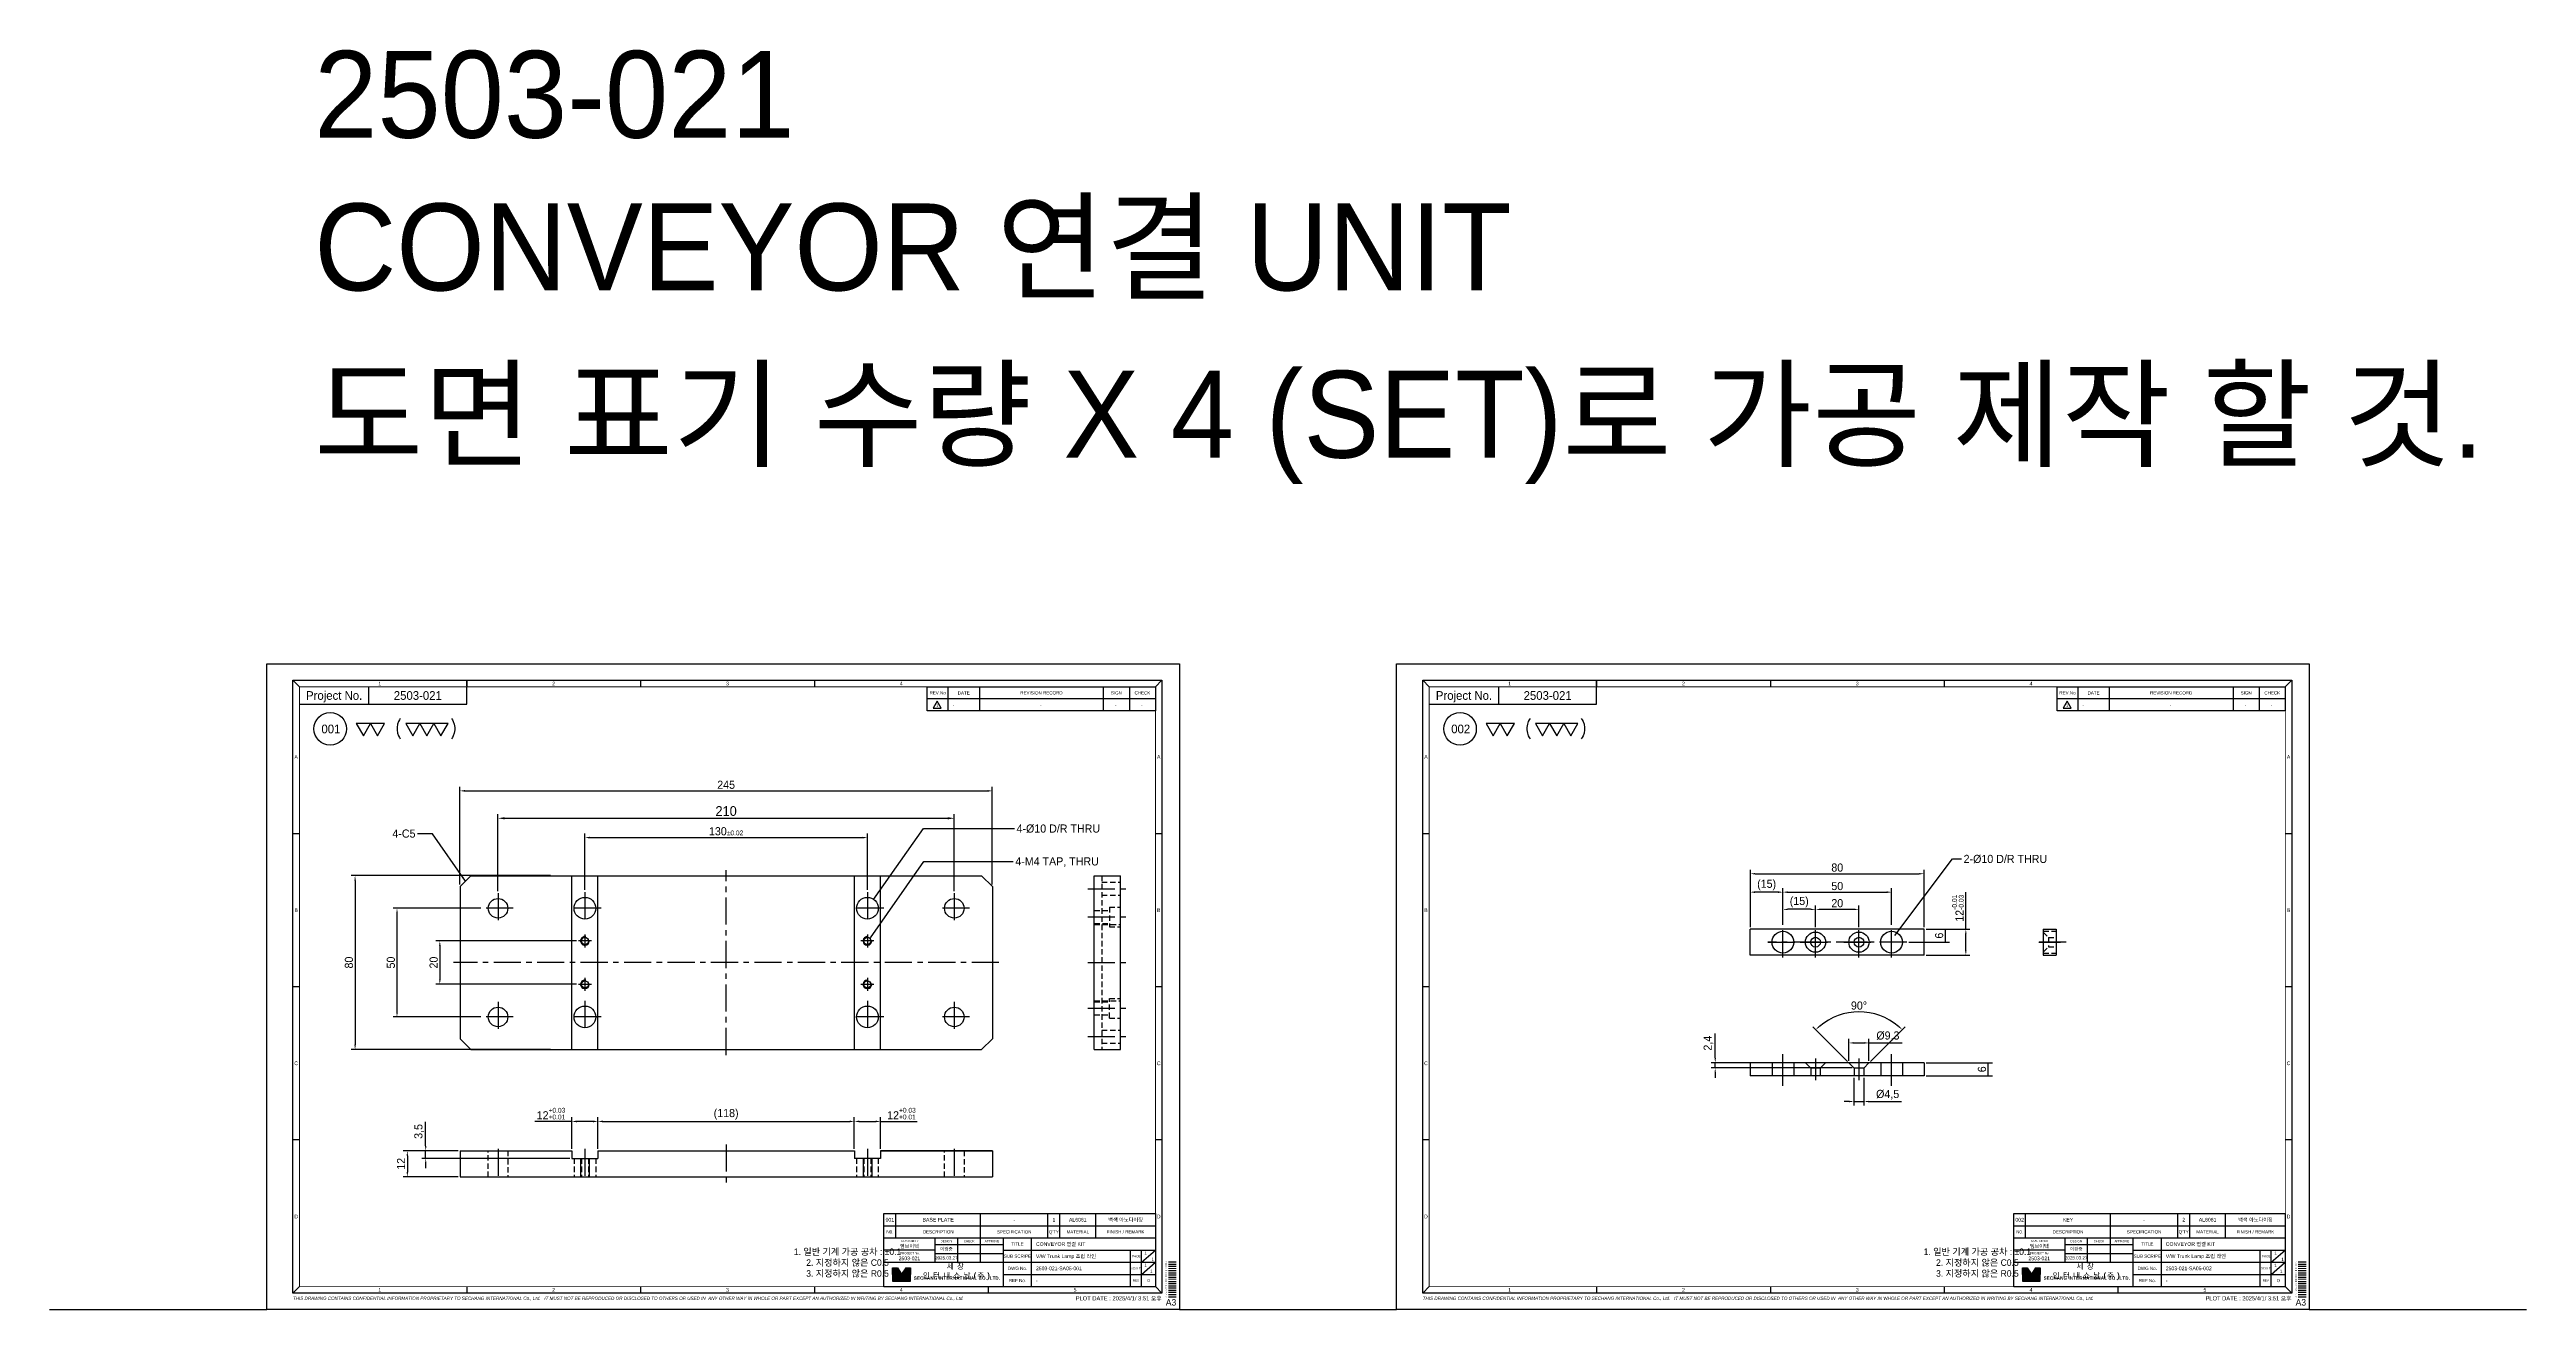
# Model space of a CAD drawing. Header units: inches. Extents: x 0 to 23821, y 0 to 11279.
# Drawn here: x 16700 to 17840, y 9878 to 10458 of the extents above; entities that cross this region are included whole.
import ezdxf
from ezdxf.enums import TextEntityAlignment as Align

# ---------------------------------------------------------------- set-up
doc = ezdxf.new("R2010")
doc.units = ezdxf.units.IN
doc.header["$LTSCALE"] = 10
doc.header["$MEASUREMENT"] = 0
for name, pattern in [('CENTER', [2, 1.25, -0.25, 0.25, -0.25]), ('HIDDEN', [0.375, 0.25, -0.125]), ('HIDDENX2', [0.75, 0.5, -0.25]), ('PHANTOM', [2.5, 1.25, -0.25, 0.25, -0.25, 0.25, -0.25])]:
    doc.linetypes.add(name, pattern=pattern)
doc.layers.get('Defpoints').update_dxf_attribs({"color": 8})
for name, color, linetype in [('11', 1, 'CENTER'), ('22', 2, 'HIDDEN'), ('44', 4, 'Continuous'), ('55', 5, 'Continuous'), ('66', 6, 'PHANTOM'), ('77', 40, 'HIDDEN'), ('99', 181, 'Continuous'), ('A', 8, 'Continuous'), ('B', 123, 'Continuous'), ('CENTER LINE', 1, 'CENTER'), ('CENTERLINE', 1, 'CENTER'), ('D', 3, 'Continuous'), ('G', 231, 'Continuous'), ('HIDDEN LINE', 4, 'HIDDEN'), ('HiddenLine', 4, 'HIDDENX2'), ('T', 3, 'Continuous'), ('V', 1, 'Continuous'), ('Y', 60, 'Continuous')]:
    doc.layers.add(name, color=color, linetype=linetype)
doc.layers.add('33', color=3, linetype='PHANTOM', lineweight=9)
doc.layers.add('88', color=35, linetype='Continuous', lineweight=5)
doc.styles.add('ROMANS', font='romans.shx', dxfattribs={"width": 0.9, "bigfont": 'whgtxt.shx'})
doc.styles.add('SCI', font='')
doc.styles.get('SCI').set_extended_font_data('Gulim')
doc.dimstyles.new('SCH', dxfattribs={"dimtxt": 2.5, "dimasz": 2, "dimexe": 1.25, "dimexo": 0.625, "dimtad": 1, "dimdec": 8, "dimtxsty": 'SCI', "dimcen": 2.5, "dimclrd": 4, "dimclre": 4, "dimclrt": 7, "dimadec": 8, "dimazin": 2, "dimtfac": 1, "dimtdec": 8, "dimtmove": 0, "dimatfit": 3, "dimfxl": 1, "dimarcsym": 0})
doc.dimstyles.new('SCH$0', dxfattribs={"dimtxt": 2.5, "dimasz": 2, "dimexe": 1.25, "dimexo": 0.625, "dimtad": 1, "dimdec": 3, "dimtxsty": 'SCI', "dimcen": 2.5, "dimclrd": 4, "dimclre": 4, "dimclrt": 7, "dimadec": 8, "dimazin": 2, "dimtfac": 1, "dimtdec": 3, "dimtmove": 0, "dimatfit": 3, "dimfxl": 1, "dimarcsym": 0})

# ---------------------------------------------------------------- blocks, each defined once
blk = doc.blocks.new('A$C5b8731fd')
for p, q in [((0, 0), (-2.3, -3.9)), ((2.3, -3.9), (0, 0)), ((-2.3, -3.9), (2.3, -3.9))]:
    blk.add_line(p, q)
blk = doc.blocks.new('SECHANG REV')
at = {"color": 7}
blk.add_line((-52.5, 0), (-52.5, 5.5), dxfattribs=at)
blk.add_line((52.5, 0), (-52.5, 0))
at = {"color": 3}
for p, q in [((-43, 5.5), (-43, 0)), ((-28.5, 5.5), (-28.5, 0)), ((28.5, 5.5), (28.5, 0)), ((40.5, 5.5), (40.5, 0)), ((52.5, 5.5), (52.5, 0))]:
    blk.add_line(p, q, dxfattribs=at)
blk = doc.blocks.new('A$Ce02b700d')
h = blk.add_hatch(color=5)
h.dxf.hatch_style = 1
h.paths.add_polyline_path([(145.04, -139), (144.1, -139), (144.1, -140.4), (145.97, -140.4)])
h.paths.add_polyline_path([(148.03, -139), (147.09, -139), (146.16, -140.4), (148.03, -140.4)])
h.paths.add_polyline_path([(148.03, -140.5), (144.1, -140.5), (144.1, -141.9), (148.03, -141.9)])
at = {"color": 2}
for p, q in [((6, -3.75), (7.5, -5.25)), ((46, -5), (46, -3.75)), ((46, -3.75), (46, -5.25)), ((86, -3.75), (86, -5.25)), ((126, -3.75), (126, -5.25)), ((206, -3.75), (204.5, -5.25)), ((7.5, -143.25), (6, -144.75)), ((46, -143.25), (46, -144.75)), ((86, -143.25), (86, -144.75)), ((126, -143.25), (126, -144.75)), ((166, -143.25), (166, -144.75)), ((204.5, -143.25), (206, -144.75))]:
    blk.add_line(p, q, dxfattribs=at)
at = {"color": 40}
for p, q in [((23.5, -9.25), (23.5, -5.25)), ((46, -9.25), (46, -5.25))]:
    blk.add_line(p, q, dxfattribs=at)
at = {"color": 3}
blk.add_line((152, -5.25), (204.5, -5.25), dxfattribs=at)
blk.add_line((152, -5.25), (204.5, -5.25), dxfattribs=at)
for p, q in [((6, -39), (7.5, -39)), ((204.5, -39), (206, -39)), ((7.5, -74.25), (6, -74.25)), ((206, -74.25), (204.5, -74.25)), ((7.5, -109.5), (6, -109.5)), ((206, -109.5), (204.5, -109.5)), ((142, -126.45), (204.5, -126.45)), ((142, -143.25), (142, -126.45)), ((142, -129.25), (204.5, -129.25)), ((204.5, -126.45), (204.5, -143.25)), ((142, -132.05), (204.5, -132.05)), ((153.75, -132.05), (153.75, -137.65)), ((153.75, -133.55), (169.5, -133.55)), ((159, -137.65), (159, -132.05)), ((164.25, -137.65), (164.25, -132.05)), ((169.5, -143.25), (169.5, -132.05)), ((198.75, -143.25), (198.75, -134.85)), ((201.25, -137.65), (204.5, -134.85)), ((201.25, -143.25), (201.25, -134.85)), ((142, -137.65), (204.5, -137.65)), ((144, -140.45), (144, -138.9)), ((144, -138.9), (145.1, -138.9)), ((144, -140.45), (144, -142)), ((144, -142), (148.13, -142)), ((144.1, -140.4), (144.1, -139)), ((144.1, -139), (145.04, -139)), ((145.97, -140.4), (144.1, -140.4)), ((148.03, -140.5), (144.1, -140.5)), ((144.1, -140.5), (144.1, -141.9)), ((144.1, -141.9), (148.03, -141.9)), ((145.04, -139), (145.97, -140.4)), ((145.1, -138.9), (146.07, -140.36)), ((147.04, -138.9), (146.07, -140.36)), ((147.09, -139), (146.16, -140.4)), ((148.03, -140.4), (146.16, -140.4)), ((147.04, -138.9), (148.13, -138.9)), ((147.09, -139), (148.03, -139)), ((148.03, -139), (148.03, -140.4)), ((148.03, -141.9), (148.03, -140.5)), ((148.13, -138.9), (148.13, -140.45)), ((148.13, -142), (148.13, -140.45)), ((201.25, -140.45), (204.5, -137.65)), ((207.48, -137.56), (209.29, -137.56)), ((142, -143.25), (204.5, -143.25))]:
    blk.add_line(p, q)
at = {"color": 1}
blk.add_lwpolyline([(0, 0), (210, 0), (210, -148.5), (0, -148.5)], close=True, dxfattribs=at)
at = {"color": 2}
blk.add_lwpolyline([(6, -3.75), (206, -3.75), (206, -144.75), (6, -144.75)], close=True, dxfattribs=at)
at = {"const_width": 0.2}
blk.add_lwpolyline([(7.5, -5.25), (204.5, -5.25), (204.5, -143.25), (7.5, -143.25)], close=True, dxfattribs=at)
at = {"color": 40}
blk.add_lwpolyline([(7.5, -9.25), (46, -9.25)], dxfattribs=at)
for points in [[(22.22, -16.54), (23.84, -13.72), (20.59, -13.72)], [(25.47, -16.54), (27.09, -13.72), (23.84, -13.72)], [(33.58, -16.54), (35.21, -13.72), (31.96, -13.72)], [(36.83, -16.54), (38.46, -13.72), (35.21, -13.72)], [(40.08, -16.54), (41.71, -13.72), (38.46, -13.72)]]:
    blk.add_lwpolyline(points, close=True)
blk.add_circle((14.59, -14.92), 3.75)
at = {"layer": '11'}
blk.add_line((207.48, -138.06), (209.29, -138.06), dxfattribs=at)
at = {"layer": '22'}
blk.add_line((207.48, -138.56), (209.29, -138.56), dxfattribs=at)
at = {"layer": '33'}
blk.add_line((207.48, -139.06), (209.29, -139.06), dxfattribs=at)
at = {"layer": '44'}
blk.add_line((207.48, -139.56), (209.29, -139.56), dxfattribs=at)
at = {"layer": '55'}
blk.add_line((207.48, -140.06), (209.29, -140.06), dxfattribs=at)
at = {"layer": '66'}
blk.add_line((207.48, -140.56), (209.29, -140.56), dxfattribs=at)
at = {"layer": '77'}
blk.add_line((207.48, -141.06), (209.29, -141.06), dxfattribs=at)
at = {"layer": '88'}
blk.add_line((207.48, -141.56), (209.29, -141.56), dxfattribs=at)
at = {"layer": '99'}
blk.add_line((207.48, -142.06), (209.29, -142.06), dxfattribs=at)
at = {"layer": 'A'}
blk.add_line((207.48, -142.56), (209.29, -142.56), dxfattribs=at)
at = {"layer": 'B'}
blk.add_line((207.48, -143.06), (209.29, -143.06), dxfattribs=at)
at = {"layer": 'D'}
for p, q in [((144.75, -129.25), (144.75, -126.45)), ((144.75, -132.05), (144.75, -129.25)), ((164.25, -129.25), (164.25, -126.45)), ((164.25, -132.05), (164.25, -129.25)), ((179.75, -129.25), (179.75, -126.45)), ((179.75, -132.05), (179.75, -129.25)), ((182.5, -129.25), (182.5, -126.45)), ((182.5, -132.05), (182.5, -129.25)), ((190.75, -129.25), (190.75, -126.45)), ((190.75, -132.05), (190.75, -129.25)), ((153.75, -134.85), (142, -134.85)), ((153.75, -135.6), (169.5, -135.6)), ((169.5, -134.85), (204.5, -134.85)), ((176, -143.25), (176, -132.05)), ((169.5, -140.45), (204.5, -140.45)), ((207.48, -143.56), (209.29, -143.56))]:
    blk.add_line(p, q, dxfattribs=at)
at = {"layer": 'G'}
blk.add_line((207.48, -144.06), (209.29, -144.06), dxfattribs=at)
at = {"layer": 'T'}
blk.add_line((207.48, -144.56), (209.29, -144.56), dxfattribs=at)
at = {"layer": 'V'}
blk.add_line((207.48, -145.56), (209.29, -145.56), dxfattribs=at)
at = {"layer": 'Y'}
blk.add_line((207.48, -145.06), (209.29, -145.06), dxfattribs=at)
for name, p, xscale, yscale, zscale in [('SECHANG REV', (178.25, -8), 0.5, 0.5, 0.5), ('SECHANG REV', (178.25, -10.75), 0.5, 0.5, 0.5), ('A$C5b8731fd', (154.3, -8.58), 0.3999999999999999, 0.3999999999999999, 0.3999999999999999)]:
    blk.add_blockref(name, p, dxfattribs=dict(xscale=xscale, yscale=yscale, zscale=zscale))
at = {"color": 2, "style": 'SCI'}
blk.add_text('1', height=0.5, dxfattribs=at).set_placement((26, -4.38), align=Align.MIDDLE_CENTER)
at = {"style": 'SCI'}
for s, height, p in [('Project No.', 2, (15.5, -7.25)), ('N0.', 0.75, (143.38, -130.65)), ('DESCRIPTION', 0.75, (154.5, -130.65)), ('SPECIFICATION', 0.75, (172, -130.65)), ("Q'TY", 0.75, (181.12, -130.65)), ('MATERIAL', 0.75, (186.62, -130.65)), ('FINISH / REMARK', 0.75, (197.62, -130.65)), ('이경중', 0.75, (156.38, -134.57)), ('0', 0.3, (206.98, -137.54))]:
    blk.add_text(s, height=height, dxfattribs=at).set_placement(p, align=Align.MIDDLE_CENTER)
for p in [(157.84, -9.77), (177.93, -9.77), (195.18, -9.77), (201.18, -9.77)]:
    blk.add_text('-', height=0.75, dxfattribs=at).set_placement(p)
at = {"style": 'ROMANS', "width": 0.8}
for s, p in [('(', (30.29, -14.66)), (')', (42.92, -14.66))]:
    blk.add_text(s, height=3.08, dxfattribs=at).set_placement(p, align=Align.MIDDLE_CENTER)
at = {"linetype": 'Continuous', "style": 'SCI'}
blk.add_text('PLOT DATE : 2025/4/1/ 3:51 오후', height=0.96, dxfattribs=at).set_placement((205.93, -146.42), align=Align.RIGHT)
at = {"color": 2, "style": 'SCI'}
blk.add_text('A3', height=1.5, dxfattribs=at).set_placement((209.28, -148.06), align=Align.BOTTOM_RIGHT)
at = {"color": 2, "attachment_point": 5, "style": 'SCI'}
for s, insert, char_height, width in [('1', (26, -4.5), 0.85, 40), ('2', (66, -4.5), 0.85, 40), ('3', (106, -4.5), 0.85, 40), ('4', (146, -4.5), 0.85, 40), ('A', (6.75, -21.37), 0.85, 1.5), ('A', (205.25, -21.37), 0.85, 1.5), ('B', (6.75, -56.62), 0.85, 1.5), ('B', (205.25, -56.62), 0.85, 1.5), ('C', (6.75, -91.88), 0.85, 1.5), ('C', (205.25, -91.88), 0.85, 1.5), ('D', (6.75, -127.12), 0.85, 1.5), ('D', (205.25, -127.12), 0.85, 1.5), ('1. 일반 기계 가공 공차 : ±0.1\\P2. 지정하지 않은 C0.5\\P3. 지정하지 않은 R0.5', (133.64, -137.8), 1.5, 41.7909), ('1', (26, -144), 0.85, 40), ('2', (66, -144), 0.85, 40), ('3', (106, -144), 0.85, 40), ('4', (146, -144), 0.85, 40), ('5', (186, -144), 0.85, 40)]:
    blk.add_mtext(s, dxfattribs=dict(at, insert=insert, char_height=char_height, width=width))
at = {"style": 'SCI'}
for s, insert, char_height, width, attachment_point in [('REV.No', (154.38, -6.65), 0.75, 4.75, 5), ('{\\fGulim|b0|i0|c129|p50;1}', (154.3, -9.56), 0.6, 1.8015, 5), ('DATE', (160.38, -6.65), 0.75, 7.25, 5), ('REVISION RECORD', (178.25, -6.65), 0.75, 28.5, 5), ('SIGN', (195.5, -6.65), 0.75, 6, 5), ('CHECK', (201.5, -6.65), 0.75, 6, 5), (' PROJECT No.', (147.88, -135.55), 0.5, 11.75, 5), (' CUSTOMER', (147.88, -132.75), 0.5, 11.75, 5), ('DESIGN', (156.38, -132.8), 0.5, 5.25, 5), ('CHECK', (161.62, -132.8), 0.5, 5.25, 5), ('APPROVE', (166.88, -132.8), 0.5, 5.25, 5), ('SUB SCRIPE', (172.75, -136.25), 0.75, 6.5, 5), ('TITLE', (172.75, -133.45), 0.75, 6.5, 5), (' PAGE', (200, -136.25), 0.5, 2.5, 5), ('\\pi0.71363;1', (201.25, -135.55), 0.75, 1.625, 4), ('\\pi0.71363;1', (202.88, -136.95), 0.75, 1.625, 4), ('{\\fGulim|b1|i0|c129|p50;\\T1.45;세창 인터내쇼날(주)}', (158.82, -139.82), 1.25, 19.3667, 5), ('{\\fGulim|b1|i0|c129|p50;\\T1.05;SECHANG INTERNATIONAL CO., LTD.}', (158.82, -141.37), 0.75, 19.3667, 5), ('DWG No.', (172.75, -139.05), 0.75, 6.5, 5), ('REF No.', (172.75, -141.85), 0.75, 6.5, 5), ('SCALE', (200, -139.05), 0.5, 2.5, 5), ('REV', (200, -141.85), 0.5, 2.5, 5), ('\\pi0.71363;1', (201.25, -138.35), 0.75, 1.625, 4)]:
    blk.add_mtext(s, dxfattribs=dict(at, insert=insert, char_height=char_height, width=width, attachment_point=attachment_point))
at = {"color": 3, "insert": (6, -146), "char_height": 0.75, "width": 200.0119, "attachment_point": 4, "style": 'SCI'}
blk.add_mtext('{\\fArial|b0|i1|c0|p34;THIS DRAWING CONTAINS CONFIDENTIAL INFORMATION PROPRIETARY TO SECHANG INTERNATIONAL Co., Ltd.   IT MUST NOT BE REPRODUCED OR DISCLOSED TO OTHERS OR USED IN  ANY OTHER WAY IN WHOLE OR PART EXCEPT AN AUTHORIZED IN WRITING BY SECHANG INTERNATIONAL Co., Ltd.  }', dxfattribs=at)
at = {"layer": '11', "style": 'SCI'}
blk.add_text('11', height=0.3, dxfattribs=at).set_placement((206.98, -138.04), align=Align.MIDDLE_CENTER)
at = {"layer": '22', "style": 'SCI'}
blk.add_text('22', height=0.3, dxfattribs=at).set_placement((206.98, -138.54), align=Align.MIDDLE_CENTER)
at = {"layer": '33', "style": 'SCI'}
blk.add_text('33', height=0.3, dxfattribs=at).set_placement((206.98, -139.04), align=Align.MIDDLE_CENTER)
at = {"layer": '44', "style": 'SCI'}
blk.add_text('44', height=0.3, dxfattribs=at).set_placement((206.98, -139.54), align=Align.MIDDLE_CENTER)
at = {"layer": '55', "style": 'SCI'}
blk.add_text('55', height=0.3, dxfattribs=at).set_placement((206.98, -140.04), align=Align.MIDDLE_CENTER)
at = {"layer": '66', "style": 'SCI'}
blk.add_text('66', height=0.3, dxfattribs=at).set_placement((206.98, -140.54), align=Align.MIDDLE_CENTER)
at = {"layer": '77', "style": 'SCI'}
blk.add_text('77', height=0.3, dxfattribs=at).set_placement((206.98, -141.04), align=Align.MIDDLE_CENTER)
at = {"layer": '88', "style": 'SCI'}
blk.add_text('88', height=0.3, dxfattribs=at).set_placement((206.98, -141.54), align=Align.MIDDLE_CENTER)
at = {"layer": '99', "style": 'SCI'}
blk.add_text('99', height=0.3, dxfattribs=at).set_placement((206.98, -142.04), align=Align.MIDDLE_CENTER)
at = {"layer": 'A', "style": 'SCI'}
blk.add_text('A', height=0.3, dxfattribs=at).set_placement((206.98, -142.54), align=Align.MIDDLE_CENTER)
at = {"layer": 'B', "style": 'SCI'}
blk.add_text('B', height=0.3, dxfattribs=at).set_placement((206.98, -143.04), align=Align.MIDDLE_CENTER)
at = {"layer": 'D', "style": 'SCI'}
blk.add_text('D', height=0.3, dxfattribs=at).set_placement((206.98, -143.54), align=Align.MIDDLE_CENTER)
at = {"layer": 'G', "style": 'SCI'}
blk.add_text('G', height=0.3, dxfattribs=at).set_placement((206.98, -144.04), align=Align.MIDDLE_CENTER)
at = {"layer": 'T', "style": 'SCI'}
blk.add_text('T', height=0.3, dxfattribs=at).set_placement((206.98, -144.54), align=Align.MIDDLE_CENTER)
at = {"layer": 'V', "style": 'SCI'}
blk.add_text('V', height=0.3, dxfattribs=at).set_placement((206.98, -145.54), align=Align.MIDDLE_CENTER)
at = {"layer": 'Y', "style": 'SCI'}
blk.add_text('Y', height=0.3, dxfattribs=at).set_placement((206.98, -145.04), align=Align.MIDDLE_CENTER)
blk = doc.blocks.new('A$C5B735772')
for p, q in [((-12, 0), (-12, 80)), ((-12, 80), (0, 80)), ((0, 0), (0, 80)), ((-12, 0), (0, 0))]:
    blk.add_line(p, q)
at = {"layer": 'CENTER LINE'}
for p, q in [((-15, 74), (3, 74)), ((-15, 61), (3, 61)), ((-15, 40), (3, 40)), ((-15, 19), (3, 19)), ((-15, 6), (3, 6))]:
    blk.add_line(p, q, dxfattribs=at)
at = {"layer": 'HIDDEN LINE'}
for p, q in [((-8.5, 80), (-8.5, 0)), ((-8.5, 77), (0, 77)), ((-8.5, 71), (0, 71)), ((-12, 64), (-5, 64)), ((-12, 58), (-5, 58)), ((-12, 57.5), (0, 57.5)), ((-5, 65.5), (-5, 56.5)), ((-5, 65.5), (0, 65.5)), ((-5, 56.5), (0, 56.5)), ((-5, 14.5), (-5, 23.5)), ((-5, 23.5), (0, 23.5)), ((-12, 22.5), (0, 22.5)), ((-12, 22), (-5, 22)), ((-12, 16), (-5, 16)), ((-5, 14.5), (0, 14.5)), ((-8.5, 9), (0, 9)), ((-8.5, 3), (0, 3))]:
    blk.add_line(p, q, dxfattribs=at)
blk = doc.blocks.new('*D2011')
at = {"color": 4, "lineweight": -2, "transparency": 16777216}
for p, q in [((16940.4, 9964.9), (16923.4, 9964.9)), ((16940.4, 9952.3), (16940.4, 9966.8)), ((16950.2, 9964.9), (16942.7, 9964.9)), ((16952.4, 9952.3), (16952.4, 9966.8))]:
    blk.add_line(p, q, dxfattribs=at)
at = {"color": 4, "transparency": 16777216}
for points in [[(16942.7, 9965.3), (16942.7, 9964.5), (16940.4, 9964.9)], [(16950.2, 9965.3), (16950.2, 9964.5), (16952.4, 9964.9)]]:
    blk.add_solid(points, dxfattribs=at)
at = {"layer": 'Defpoints', "color": 0, "transparency": 16777216}
for p in [(16952.4, 9964.9), (16940.4, 9951.4), (16952.4, 9951.4)]:
    blk.add_point(p, dxfattribs=at)
at = {"color": 7, "transparency": 16777216, "insert": (16930.8, 9968.5), "char_height": 3.75, "attachment_point": 5, "style": 'SCI'}
blk.add_mtext('12{\\H0.59x;\\S+0.03^ +0.01;}', dxfattribs=at)
blk = doc.blocks.new('*D2012')
at = {"color": 4, "lineweight": -2, "transparency": 16777216}
for p, q in [((17070.4, 9952.3), (17070.4, 9966.8)), ((17072.7, 9964.9), (17080.2, 9964.9)), ((17082.4, 9952.3), (17082.4, 9966.8)), ((17082.4, 9964.9), (17099.4, 9964.9))]:
    blk.add_line(p, q, dxfattribs=at)
at = {"color": 4, "transparency": 16777216}
for points in [[(17072.7, 9965.3), (17072.7, 9964.5), (17070.4, 9964.9)], [(17080.2, 9965.3), (17080.2, 9964.5), (17082.4, 9964.9)]]:
    blk.add_solid(points, dxfattribs=at)
at = {"layer": 'Defpoints', "color": 0, "transparency": 16777216}
for p in [(17082.4, 9964.9), (17070.4, 9951.4), (17082.4, 9951.4)]:
    blk.add_point(p, dxfattribs=at)
at = {"color": 7, "transparency": 16777216, "insert": (17092.1, 9968.5), "char_height": 3.75, "attachment_point": 5, "style": 'SCI'}
blk.add_mtext('12{\\H0.59x;\\S+0.03^ +0.01;}', dxfattribs=at)
blk = doc.blocks.new('*D2013')
at = {"color": 4, "lineweight": -2, "transparency": 16777216}
for p, q in [((16952.4, 9952.3), (16952.4, 9966.8)), ((16954.7, 9964.9), (17068.2, 9964.9)), ((17070.4, 9952.3), (17070.4, 9966.8))]:
    blk.add_line(p, q, dxfattribs=at)
at = {"color": 4, "transparency": 16777216}
for points in [[(16954.7, 9965.3), (16954.7, 9964.5), (16952.4, 9964.9)], [(17068.2, 9965.3), (17068.2, 9964.5), (17070.4, 9964.9)]]:
    blk.add_solid(points, dxfattribs=at)
at = {"layer": 'Defpoints', "color": 0, "transparency": 16777216}
for p in [(17070.4, 9964.9), (16952.4, 9951.4), (17070.4, 9951.4)]:
    blk.add_point(p, dxfattribs=at)
at = {"color": 7, "transparency": 16777216, "insert": (17011.4, 9968.2), "char_height": 3.75, "attachment_point": 5, "style": 'SCI'}
blk.add_mtext('(118)', dxfattribs=at)
blk = doc.blocks.new('*D2014')
at = {"color": 4, "lineweight": -2, "transparency": 16777216}
for p, q in [((16873.1, 9953.6), (16873.1, 9964.7)), ((16888, 9951.4), (16871.3, 9951.4)), ((16939.5, 9947.9), (16871.3, 9947.9)), ((16873.1, 9947.9), (16873.1, 9951.4)), ((16873.1, 9945.6), (16873.1, 9943.4))]:
    blk.add_line(p, q, dxfattribs=at)
at = {"color": 4, "transparency": 16777216}
for points in [[(16872.8, 9953.6), (16873.5, 9953.6), (16873.1, 9951.4)], [(16872.8, 9945.6), (16873.5, 9945.6), (16873.1, 9947.9)]]:
    blk.add_solid(points, dxfattribs=at)
at = {"layer": 'Defpoints', "color": 0, "transparency": 16777216}
for p in [(16873.1, 9951.4), (16888.9, 9951.4), (16940.4, 9947.9)]:
    blk.add_point(p, dxfattribs=at)
at = {"color": 7, "transparency": 16777216, "insert": (16870.1, 9960.3), "char_height": 3.75, "attachment_point": 5, "rotation": 90, "style": 'SCI'}
blk.add_mtext('3,5', dxfattribs=at)
blk = doc.blocks.new('*D2015')
at = {"color": 4, "lineweight": -2, "transparency": 16777216}
for p, q in [((16888, 9951.4), (16862.8, 9951.4)), ((16864.7, 9949.1), (16864.7, 9941.6)), ((16888, 9939.4), (16862.8, 9939.4))]:
    blk.add_line(p, q, dxfattribs=at)
at = {"color": 4, "transparency": 16777216}
for points in [[(16864.3, 9949.1), (16865, 9949.1), (16864.7, 9951.4)], [(16864.3, 9941.6), (16865, 9941.6), (16864.7, 9939.4)]]:
    blk.add_solid(points, dxfattribs=at)
at = {"layer": 'Defpoints', "color": 0, "transparency": 16777216}
for p in [(16888.9, 9951.4), (16864.7, 9939.4), (16888.9, 9939.4)]:
    blk.add_point(p, dxfattribs=at)
at = {"color": 7, "transparency": 16777216, "insert": (16861.8, 9945.4), "char_height": 3.75, "attachment_point": 5, "rotation": 90, "style": 'SCI'}
blk.add_mtext('12', dxfattribs=at)
blk = doc.blocks.new('*D2016')
at = {"color": 4, "lineweight": -2, "transparency": 16777216}
for p, q in [((16942.5, 10048), (16877.8, 10048)), ((16879.6, 10045.7), (16879.6, 10030.2)), ((16942.5, 10028), (16877.8, 10028))]:
    blk.add_line(p, q, dxfattribs=at)
at = {"color": 4, "transparency": 16777216}
for points in [[(16879.3, 10045.7), (16880, 10045.7), (16879.6, 10048)], [(16879.3, 10030.2), (16880, 10030.2), (16879.6, 10028)]]:
    blk.add_solid(points, dxfattribs=at)
at = {"layer": 'Defpoints', "color": 0, "transparency": 16777216}
for p in [(16943.4, 10048), (16879.6, 10028), (16943.4, 10028)]:
    blk.add_point(p, dxfattribs=at)
at = {"color": 7, "transparency": 16777216, "insert": (16876.8, 10038), "char_height": 3.75, "attachment_point": 5, "rotation": 90, "style": 'SCI'}
blk.add_mtext('20', dxfattribs=at)
blk = doc.blocks.new('*D2017')
at = {"color": 4, "lineweight": -2, "transparency": 16777216}
for p, q in [((16898.5, 10063), (16858.1, 10063)), ((16859.9, 10060.7), (16859.9, 10015.2)), ((16898.5, 10013), (16858.1, 10013))]:
    blk.add_line(p, q, dxfattribs=at)
at = {"color": 4, "transparency": 16777216}
for points in [[(16859.6, 10060.7), (16860.3, 10060.7), (16859.9, 10063)], [(16859.6, 10015.2), (16860.3, 10015.2), (16859.9, 10013)]]:
    blk.add_solid(points, dxfattribs=at)
at = {"layer": 'Defpoints', "color": 0, "transparency": 16777216}
for p in [(16899.4, 10063), (16859.9, 10013), (16899.4, 10013)]:
    blk.add_point(p, dxfattribs=at)
at = {"color": 7, "transparency": 16777216, "insert": (16857.1, 10038), "char_height": 3.75, "attachment_point": 5, "rotation": 90, "style": 'SCI'}
blk.add_mtext('50', dxfattribs=at)
blk = doc.blocks.new('*D2018')
at = {"color": 4, "lineweight": -2, "transparency": 16777216}
for p, q in [((16930.5, 10078), (16838.8, 10078)), ((16840.6, 10075.7), (16840.6, 10000.2)), ((16930.5, 9998), (16838.8, 9998))]:
    blk.add_line(p, q, dxfattribs=at)
at = {"color": 4, "transparency": 16777216}
for points in [[(16840.3, 10075.7), (16841, 10075.7), (16840.6, 10078)], [(16840.3, 10000.2), (16841, 10000.2), (16840.6, 9998)]]:
    blk.add_solid(points, dxfattribs=at)
at = {"layer": 'Defpoints', "color": 0, "transparency": 16777216}
for p in [(16931.4, 10078), (16840.6, 9998), (16931.4, 9998)]:
    blk.add_point(p, dxfattribs=at)
at = {"color": 7, "transparency": 16777216, "insert": (16837.8, 10038), "char_height": 3.75, "attachment_point": 5, "rotation": 90, "style": 'SCI'}
blk.add_mtext('80', dxfattribs=at)
blk = doc.blocks.new('*D2019')
at = {"color": 4, "lineweight": -2, "transparency": 16777216}
for p, q in [((16946.4, 10071.4), (16946.4, 10097.4)), ((16948.7, 10095.5), (17074.2, 10095.5)), ((17076.4, 10071.4), (17076.4, 10097.4))]:
    blk.add_line(p, q, dxfattribs=at)
at = {"color": 4, "transparency": 16777216}
for points in [[(16948.7, 10095.9), (16948.7, 10095.1), (16946.4, 10095.5)], [(17074.2, 10095.9), (17074.2, 10095.1), (17076.4, 10095.5)]]:
    blk.add_solid(points, dxfattribs=at)
at = {"layer": 'Defpoints', "color": 0, "transparency": 16777216}
for p in [(17076.4, 10095.5), (16946.4, 10070.5), (17076.4, 10070.5)]:
    blk.add_point(p, dxfattribs=at)
at = {"color": 7, "transparency": 16777216, "insert": (17011.4, 10098.4), "char_height": 3.75, "attachment_point": 5, "style": 'SCI'}
blk.add_mtext('130{\\H0.59x;%%p0.02}', dxfattribs=at)
blk = doc.blocks.new('*D2020')
at = {"color": 4, "lineweight": -2, "transparency": 16777216}
for p, q in [((16888.9, 10073.9), (16888.9, 10118.9)), ((16891.2, 10117), (17131.7, 10117)), ((17133.9, 10073.9), (17133.9, 10118.9))]:
    blk.add_line(p, q, dxfattribs=at)
at = {"color": 4, "transparency": 16777216}
for points in [[(16891.2, 10117.4), (16891.2, 10116.6), (16888.9, 10117)], [(17131.7, 10117.4), (17131.7, 10116.6), (17133.9, 10117)]]:
    blk.add_solid(points, dxfattribs=at)
at = {"layer": 'Defpoints', "color": 0, "transparency": 16777216}
for p in [(17133.9, 10117), (16888.9, 10073), (17133.9, 10073)]:
    blk.add_point(p, dxfattribs=at)
at = {"color": 7, "transparency": 16777216, "insert": (17011.4, 10119.8), "char_height": 3.75, "attachment_point": 5, "style": 'SCI'}
blk.add_mtext('245', dxfattribs=at)
blk = doc.blocks.new('*D2021')
at = {"color": 4, "lineweight": -2, "transparency": 16777216}
for p, q in [((16906.4, 10070.9), (16906.4, 10106.3)), ((16909.4, 10104.4), (17113.4, 10104.4)), ((17116.4, 10070.9), (17116.4, 10106.3))]:
    blk.add_line(p, q, dxfattribs=at)
at = {"color": 4, "transparency": 16777216}
for points in [[(16909.4, 10104.9), (16909.4, 10103.9), (16906.4, 10104.4)], [(17113.4, 10104.9), (17113.4, 10103.9), (17116.4, 10104.4)]]:
    blk.add_solid(points, dxfattribs=at)
at = {"layer": 'Defpoints', "color": 0, "transparency": 16777216}
for p in [(17116.4, 10104.4), (16906.4, 10070), (17116.4, 10070)]:
    blk.add_point(p, dxfattribs=at)
at = {"color": 7, "transparency": 16777216, "insert": (17011.4, 10107.7), "char_height": 4.5, "attachment_point": 5, "style": 'SCI'}
blk.add_mtext('210', dxfattribs=at)
blk = doc.blocks.new('A$C0cd09557')
for p, q in [((-122.5, 35), (-117.5, 40)), ((-122.5, 35), (-122.5, -35)), ((-117.5, 40), (117.5, 40)), ((-71, -40), (-71, 40)), ((-59, -40), (-59, 40)), ((59, -40), (59, 40)), ((71, -40), (71, 40)), ((117.5, 40), (122.5, 35)), ((122.5, 35), (122.5, -35)), ((-117.5, -40), (-122.5, -35)), ((-117.5, -40), (117.5, -40)), ((122.5, -35), (117.5, -40))]:
    blk.add_line(p, q)
for centre, radius in [((-105, 25), 4.5), ((-65, 25), 5), ((65, 25), 5), ((105, 25), 4.5), ((-65, 10), 1.62), ((65, 10), 1.62), ((-65, -10), 1.62), ((65, -10), 1.62), ((-105, -25), 4.5), ((-65, -25), 5), ((65, -25), 5), ((105, -25), 4.5)]:
    blk.add_circle(centre, radius)
at = {"layer": '11'}
for p, q in [((0, -42.5), (0, 42.5)), ((-98, 25), (-112, 25)), ((-105, 32), (-105, 18)), ((-57.5, 25), (-72.5, 25)), ((-65, 32.5), (-65, 17.5)), ((72.5, 25), (57.5, 25)), ((65, 32.5), (65, 17.5)), ((112, 25), (98, 25)), ((105, 32), (105, 18)), ((-65, 13), (-65, 7)), ((65, 13), (65, 7)), ((125.5, 0), (-125.5, 0)), ((-62, 10), (-68, 10)), ((68, 10), (62, 10)), ((-62, -10), (-68, -10)), ((-65, -7), (-65, -13)), ((68, -10), (62, -10)), ((65, -7), (65, -13)), ((-105, -18), (-105, -32)), ((-65, -17.5), (-65, -32.5)), ((65, -17.5), (65, -32.5)), ((105, -18), (105, -32)), ((-98, -25), (-112, -25)), ((-57.5, -25), (-72.5, -25)), ((72.5, -25), (57.5, -25)), ((112, -25), (98, -25))]:
    blk.add_line(p, q, dxfattribs=at)
at = {"layer": 'T'}
for centre in [(-65, 10), (65, 10), (-65, -10), (65, -10)]:
    blk.add_arc(centre, 2, 80.0082, 9.9928, dxfattribs=at)
blk = doc.blocks.new('A$C77a3e85a')
for p, q in [((0, 12), (51.5, 12)), ((0, 12), (0, 0)), ((51.5, 12), (51.5, 8.5)), ((63.5, 12), (181.5, 12)), ((63.5, 12), (63.5, 8.5)), ((181.5, 12), (181.5, 8.5)), ((193.5, 12), (193.5, 8.5)), ((193.5, 12), (245, 12)), ((245, 12), (193.5, 12)), ((193.5, 12), (245, 12)), ((245, 12), (245, 0)), ((0, 0), (245, 0)), ((51.5, 8.5), (63.5, 8.5)), ((193.5, 8.5), (181.5, 8.5))]:
    blk.add_line(p, q)
at = {"layer": '11'}
for p, q in [((17.5, 13), (17.5, -1)), ((57.5, 13), (57.5, -1)), ((122.5, 15), (122.5, -3)), ((187.5, 13), (187.5, -1)), ((227.5, 13), (227.5, -1))]:
    blk.add_line(p, q, dxfattribs=at)
at = {"layer": '22'}
for p, q in [((13, 0), (13, 12)), ((22, 12), (22, 0)), ((223, 0), (223, 12)), ((232, 12), (232, 0)), ((52.5, 8.5), (52.5, 0)), ((55.9, 8.5), (55.9, 0)), ((59.1, 8.5), (59.1, 0)), ((62.5, 8.5), (62.5, 0)), ((182.5, 8.5), (182.5, 0)), ((185.9, 8.5), (185.9, 0)), ((189.1, 8.5), (189.1, 0)), ((192.5, 8.5), (192.5, 0))]:
    blk.add_line(p, q, dxfattribs=at)
at = {"layer": 'T'}
for p, q in [((55.5, 8.5), (55.5, 0)), ((59.5, 8.5), (59.5, 0)), ((185.5, 8.5), (185.5, 0)), ((189.5, 8.5), (189.5, 0))]:
    blk.add_line(p, q, dxfattribs=at)
blk = doc.blocks.new('A$C1D625E36')
for p, q in [((40, 0), (-40, 0)), ((-40, 0), (-40, -6)), ((40, -6), (-40, -6)), ((40, 0), (40, -6))]:
    blk.add_line(p, q)
at = {"layer": 'CENTERLINE', "ltscale": 5}
for p, q in [((-25, -10.6), (-25, 3.9)), ((25, -10.6), (25, 3.9))]:
    blk.add_line(p, q, dxfattribs=at)
at = {"layer": 'CENTERLINE', "ltscale": 1.425}
for p, q in [((-10, 2), (-10, -8)), ((10, 2), (10, -8))]:
    blk.add_line(p, q, dxfattribs=at)
at = {"layer": 'HiddenLine', "ltscale": 5}
for p, q in [((-30, 0), (-30, -6)), ((-20, 0), (-20, -6)), ((20, 0), (20, -6)), ((30, 0), (30, -6))]:
    blk.add_line(p, q, dxfattribs=at)
at = {"layer": 'HiddenLine', "ltscale": 2.85}
for p, q in [((-14.6, 0), (-12.2, -2.4)), ((-5.4, 0), (-7.8, -2.4)), ((5.4, 0), (7.8, -2.4)), ((14.6, 0), (12.2, -2.4)), ((-7.8, -2.4), (-12.2, -2.4)), ((-12.2, -2.4), (-12.2, -6)), ((-7.8, -2.4), (-7.8, -6)), ((12.2, -2.4), (7.8, -2.4)), ((7.8, -2.4), (7.8, -6)), ((12.2, -2.4), (12.2, -6))]:
    blk.add_line(p, q, dxfattribs=at)
blk = doc.blocks.new('MDCSM4', base_point=(159210.2, -20101.1))
at = {"color": 7, "linetype": 'Continuous'}
for radius in [4.65, 2.25]:
    blk.add_circle((159210.2, -20101.1), radius, dxfattribs=at)
at = {"layer": '11'}
for p, q in [((159210.2, -20108.1), (159210.2, -20094.1)), ((159203.2, -20101.1), (159217.2, -20101.1))]:
    blk.add_line(p, q, dxfattribs=at)
blk = doc.blocks.new('A$C02CF22F7')
for p, q in [((-40, -6), (-40, 6)), ((40, 6), (-40, 6)), ((40, -6), (40, 6)), ((40, -6), (-40, -6))]:
    blk.add_line(p, q)
for centre in [(-25, 0), (25, 0)]:
    blk.add_circle(centre, 5)
at = {"layer": '11'}
for p, q in [((32, 0), (-32, 0)), ((-32, 0), (-18, 0)), ((-25, -7), (-25, 7)), ((-14, 0), (-6, 0)), ((14, 0), (6, 0)), ((25, -7), (25, 7))]:
    blk.add_line(p, q, dxfattribs=at)
for p in [(-10, 0), (10, 0)]:
    blk.add_blockref('MDCSM4', p)
blk = doc.blocks.new('*D2035')
at = {"color": 4, "lineweight": -2, "transparency": 16777216}
for p, q in [((17582, 10053.4), (17582, 10070.4)), ((17563.7, 10053.4), (17583.8, 10053.4)), ((17582, 10043.6), (17582, 10051.1)), ((17563.7, 10041.4), (17583.8, 10041.4))]:
    blk.add_line(p, q, dxfattribs=at)
at = {"color": 4, "transparency": 16777216}
for points in [[(17581.6, 10051.1), (17582.3, 10051.1), (17582, 10053.4)], [(17581.6, 10043.6), (17582.3, 10043.6), (17582, 10041.4)]]:
    blk.add_solid(points, dxfattribs=at)
at = {"layer": 'Defpoints', "color": 0, "transparency": 16777216}
for p in [(17562.8, 10053.4), (17582, 10053.4), (17562.8, 10041.4)]:
    blk.add_point(p, dxfattribs=at)
at = {"color": 7, "transparency": 16777216, "insert": (17578.3, 10063), "char_height": 3.75, "attachment_point": 5, "rotation": 90, "style": 'SCI'}
blk.add_mtext('12{\\H0.59x;\\S-0.01^ -0.03;}', dxfattribs=at)
blk = doc.blocks.new('*D2036')
at = {"color": 4, "lineweight": -2, "transparency": 16777216}
for p, q in [((17555.7, 10047.4), (17574.4, 10047.4)), ((17563.7, 10053.4), (17574.4, 10053.4)), ((17572.6, 10047.4), (17572.6, 10053.4))]:
    blk.add_line(p, q, dxfattribs=at)
at = {"layer": 'Defpoints', "color": 0, "transparency": 16777216}
for p in [(17554.8, 10047.4), (17562.8, 10053.4), (17572.6, 10053.4)]:
    blk.add_point(p, dxfattribs=at)
at = {"color": 7, "transparency": 16777216, "insert": (17569.7, 10050.4), "char_height": 3.75, "attachment_point": 5, "rotation": 90, "style": 'SCI'}
blk.add_mtext('6', dxfattribs=at)
blk = doc.blocks.new('*D2037')
at = {"color": 4, "lineweight": -2, "transparency": 16777216}
for p, q in [((17482.8, 10054.3), (17482.8, 10080.7)), ((17485, 10078.9), (17560.5, 10078.9)), ((17562.8, 10054.3), (17562.8, 10080.7))]:
    blk.add_line(p, q, dxfattribs=at)
at = {"color": 4, "transparency": 16777216}
for points in [[(17485, 10079.2), (17485, 10078.5), (17482.8, 10078.9)], [(17560.5, 10079.2), (17560.5, 10078.5), (17562.8, 10078.9)]]:
    blk.add_solid(points, dxfattribs=at)
at = {"layer": 'Defpoints', "color": 0, "transparency": 16777216}
for p in [(17562.8, 10078.9), (17482.8, 10053.4), (17562.8, 10053.4)]:
    blk.add_point(p, dxfattribs=at)
at = {"color": 7, "transparency": 16777216, "insert": (17522.8, 10081.7), "char_height": 3.75, "attachment_point": 5, "style": 'SCI'}
blk.add_mtext('80', dxfattribs=at)
blk = doc.blocks.new('*D2038')
at = {"color": 4, "lineweight": -2, "transparency": 16777216}
for p, q in [((17497.8, 10055.3), (17497.8, 10072.3)), ((17500, 10070.4), (17545.5, 10070.4)), ((17547.8, 10055.3), (17547.8, 10072.3))]:
    blk.add_line(p, q, dxfattribs=at)
at = {"color": 4, "transparency": 16777216}
for points in [[(17500, 10070.8), (17500, 10070), (17497.8, 10070.4)], [(17545.5, 10070.8), (17545.5, 10070), (17547.8, 10070.4)]]:
    blk.add_solid(points, dxfattribs=at)
at = {"layer": 'Defpoints', "color": 0, "transparency": 16777216}
for p in [(17547.8, 10070.4), (17497.8, 10054.4), (17547.8, 10054.4)]:
    blk.add_point(p, dxfattribs=at)
at = {"color": 7, "transparency": 16777216, "insert": (17522.8, 10073.2), "char_height": 3.75, "attachment_point": 5, "style": 'SCI'}
blk.add_mtext('50', dxfattribs=at)
blk = doc.blocks.new('*D2039')
at = {"color": 4, "lineweight": -2, "transparency": 16777216}
for p, q in [((17512.8, 10054.3), (17512.8, 10064.3)), ((17515, 10062.5), (17530.5, 10062.5)), ((17532.8, 10054.3), (17532.8, 10064.3))]:
    blk.add_line(p, q, dxfattribs=at)
at = {"color": 4, "transparency": 16777216}
for points in [[(17515, 10062.8), (17515, 10062.1), (17512.8, 10062.5)], [(17530.5, 10062.8), (17530.5, 10062.1), (17532.8, 10062.5)]]:
    blk.add_solid(points, dxfattribs=at)
at = {"layer": 'Defpoints', "color": 0, "transparency": 16777216}
for p in [(17532.8, 10062.5), (17512.8, 10053.4), (17532.8, 10053.4)]:
    blk.add_point(p, dxfattribs=at)
at = {"color": 7, "transparency": 16777216, "insert": (17522.8, 10065.3), "char_height": 3.75, "attachment_point": 5, "style": 'SCI'}
blk.add_mtext('20', dxfattribs=at)
blk = doc.blocks.new('*D2040')
at = {"color": 4, "lineweight": -2, "transparency": 16777216}
for p, q in [((17497.8, 10055.3), (17497.8, 10064.3)), ((17510.5, 10062.5), (17500, 10062.5)), ((17512.8, 10055.3), (17512.8, 10064.3))]:
    blk.add_line(p, q, dxfattribs=at)
at = {"color": 4, "transparency": 16777216}
for points in [[(17500, 10062.8), (17500, 10062.1), (17497.8, 10062.5)], [(17510.5, 10062.8), (17510.5, 10062.1), (17512.8, 10062.5)]]:
    blk.add_solid(points, dxfattribs=at)
at = {"layer": 'Defpoints', "color": 0, "transparency": 16777216}
for p in [(17497.8, 10062.5), (17497.8, 10054.4), (17512.8, 10054.4)]:
    blk.add_point(p, dxfattribs=at)
at = {"color": 7, "transparency": 16777216, "insert": (17505.3, 10065.8), "char_height": 3.75, "attachment_point": 5, "style": 'SCI'}
blk.add_mtext('(15)', dxfattribs=at)
blk = doc.blocks.new('*D2041')
at = {"color": 4, "lineweight": -2, "transparency": 16777216}
for p, q in [((17482.8, 10054.3), (17482.8, 10072.3)), ((17495.5, 10070.4), (17485, 10070.4)), ((17497.8, 10055.3), (17497.8, 10072.3))]:
    blk.add_line(p, q, dxfattribs=at)
at = {"color": 4, "transparency": 16777216}
for points in [[(17485, 10070.8), (17485, 10070), (17482.8, 10070.4)], [(17495.5, 10070.8), (17495.5, 10070), (17497.8, 10070.4)]]:
    blk.add_solid(points, dxfattribs=at)
at = {"layer": 'Defpoints', "color": 0, "transparency": 16777216}
for p in [(17482.8, 10070.4), (17482.8, 10053.4), (17497.8, 10054.4)]:
    blk.add_point(p, dxfattribs=at)
at = {"color": 7, "transparency": 16777216, "insert": (17490.3, 10073.7), "char_height": 3.75, "attachment_point": 5, "style": 'SCI'}
blk.add_mtext('(15)', dxfattribs=at)
blk = doc.blocks.new('*D2042')
at = {"color": 4, "lineweight": -2, "transparency": 16777216}
for p, q in [((17563.7, 9991.9), (17594.2, 9991.9)), ((17592.3, 9985.9), (17592.3, 9991.9)), ((17563.7, 9985.9), (17594.2, 9985.9))]:
    blk.add_line(p, q, dxfattribs=at)
at = {"layer": 'Defpoints', "color": 0, "transparency": 16777216}
for p in [(17562.8, 9991.9), (17592.3, 9991.9), (17562.8, 9985.9)]:
    blk.add_point(p, dxfattribs=at)
at = {"color": 7, "transparency": 16777216, "insert": (17589.4, 9988.9), "char_height": 3.75, "attachment_point": 5, "rotation": 90, "style": 'SCI'}
blk.add_mtext('6', dxfattribs=at)
blk = doc.blocks.new('*D2043')
at = {"color": 4, "lineweight": -2, "transparency": 16777216}
for p, q in [((17528.1, 9992.8), (17528.1, 10002.9)), ((17530.4, 10001), (17535.2, 10001)), ((17537.4, 9992.8), (17537.4, 10002.9)), ((17537.4, 10001), (17552.6, 10001))]:
    blk.add_line(p, q, dxfattribs=at)
at = {"color": 4, "transparency": 16777216}
for points in [[(17530.4, 10001.4), (17530.4, 10000.7), (17528.1, 10001)], [(17535.2, 10001.4), (17535.2, 10000.7), (17537.4, 10001)]]:
    blk.add_solid(points, dxfattribs=at)
at = {"layer": 'Defpoints', "color": 0, "transparency": 16777216}
for p in [(17537.4, 10001), (17528.1, 9991.9), (17537.4, 9991.9)]:
    blk.add_point(p, dxfattribs=at)
at = {"color": 7, "transparency": 16777216, "insert": (17546.1, 10004.1), "char_height": 3.75, "attachment_point": 5, "style": 'SCI'}
blk.add_mtext('%%c9,3', dxfattribs=at)
blk = doc.blocks.new('*D2044')
at = {"color": 4, "lineweight": -2, "transparency": 16777216}
for p, q in [((17466.6, 9994.1), (17466.6, 10005.4)), ((17521.9, 9991.9), (17464.8, 9991.9)), ((17529.6, 9989.5), (17464.8, 9989.5)), ((17466.6, 9989.5), (17466.6, 9991.9)), ((17466.6, 9987.2), (17466.6, 9985))]:
    blk.add_line(p, q, dxfattribs=at)
at = {"color": 4, "transparency": 16777216}
for points in [[(17466.3, 9994.1), (17467, 9994.1), (17466.6, 9991.9)], [(17466.3, 9987.2), (17467, 9987.2), (17466.6, 9989.5)]]:
    blk.add_solid(points, dxfattribs=at)
at = {"layer": 'Defpoints', "color": 0, "transparency": 16777216}
for p in [(17466.6, 9991.9), (17522.8, 9991.9), (17530.5, 9989.5)]:
    blk.add_point(p, dxfattribs=at)
at = {"color": 7, "transparency": 16777216, "insert": (17463.5, 10000.9), "char_height": 3.75, "attachment_point": 5, "rotation": 90, "style": 'SCI'}
blk.add_mtext('2,4', dxfattribs=at)
blk = doc.blocks.new('*D2045')
at = {"color": 4, "lineweight": -2, "transparency": 16777216}
for p, q in [((17527.5, 9992.5), (17511.6, 10008.4)), ((17538.1, 9992.5), (17554, 10008.4))]:
    blk.add_line(p, q, dxfattribs=at)
blk.add_arc((17532.8, 9987.2), 28.1, 49.5866, 130.4134, dxfattribs=at)
at = {"color": 4, "transparency": 16777216}
for points in [[(17514.8, 10008.4), (17514.3, 10008.9), (17512.9, 10007.1)], [(17551.3, 10008.9), (17550.8, 10008.4), (17552.7, 10007.1)]]:
    blk.add_solid(points, dxfattribs=at)
at = {"layer": 'Defpoints', "color": 0, "transparency": 16777216}
for p in [(17540.1, 10014.4), (17528.1, 9991.9), (17530.5, 9989.5), (17535, 9989.5), (17537.4, 9991.9)]:
    blk.add_point(p, dxfattribs=at)
at = {"color": 7, "transparency": 16777216, "insert": (17532.8, 10018.2), "char_height": 3.75, "attachment_point": 5, "style": 'SCI'}
blk.add_mtext('90°', dxfattribs=at)
blk = doc.blocks.new('*D2046')
at = {"color": 4, "lineweight": -2, "transparency": 16777216}
for p, q in [((17530.5, 9984.9), (17530.5, 9972.2)), ((17535, 9984.9), (17535, 9972.2)), ((17528.3, 9974.1), (17526, 9974.1)), ((17530.5, 9974.1), (17535, 9974.1)), ((17537.3, 9974.1), (17552.4, 9974.1))]:
    blk.add_line(p, q, dxfattribs=at)
at = {"color": 4, "transparency": 16777216}
for points in [[(17528.3, 9974.4), (17528.3, 9973.7), (17530.5, 9974.1)], [(17537.3, 9974.4), (17537.3, 9973.7), (17535, 9974.1)]]:
    blk.add_solid(points, dxfattribs=at)
at = {"layer": 'Defpoints', "color": 0, "transparency": 16777216}
for p in [(17530.5, 9985.9), (17535, 9985.9), (17535, 9974.1)]:
    blk.add_point(p, dxfattribs=at)
at = {"color": 7, "transparency": 16777216, "insert": (17546, 9977.2), "char_height": 3.75, "attachment_point": 5, "style": 'SCI'}
blk.add_mtext('%%c4,5', dxfattribs=at)
blk = doc.blocks.new('A$C75DE2B17')
for p, q in [((-5.5, 6), (0.5, 6)), ((-5.5, 6), (-5.5, -6)), ((0.5, 6), (0.5, -6)), ((-5.5, -6), (0.5, -6))]:
    blk.add_line(p, q)
at = {"layer": '11'}
for p, q in [((5.1, 0), (-9.4, 0)), ((-7.5, 0), (2.5, 0))]:
    blk.add_line(p, q, dxfattribs=at)
at = {"layer": '22'}
for p, q in [((-5.5, 4.6), (-3.1, 2.2)), ((-3.1, 2.2), (-3.1, -2.2)), ((-3.1, 2.2), (0.5, 2.2)), ((-5.5, -4.6), (-3.1, -2.2)), ((-3.1, -2.2), (0.5, -2.2))]:
    blk.add_line(p, q, dxfattribs=at)
at = {"layer": '77'}
for p, q in [((-5.5, 5), (0.5, 5)), ((-5.5, -5), (0.5, -5))]:
    blk.add_line(p, q, dxfattribs=at)

msp = doc.modelspace()

# ---------------------------------------------------------------- linework, layer by layer
at = {"color": 40}
for p, q in [((16847, 10156.890737), (16847, 10164.890737)), ((16892, 10156.890737), (16892, 10164.890737)), ((17367, 10156.890737), (17367, 10164.890737)), ((17412, 10156.890737), (17412, 10164.890737))]:
    msp.add_line(p, q, dxfattribs=at)
at = {"color": 2}
for p, q in [((16892, 10167.890737), (16892, 10164.890737)), ((17412, 10167.890737), (17412, 10164.890737))]:
    msp.add_line(p, q, dxfattribs=at)
at = {"color": 40}
for points in [[(16815, 10156.890737), (16892, 10156.890737)], [(17335, 10156.890737), (17412, 10156.890737)]]:
    msp.add_lwpolyline(points, dxfattribs=at)
at = {"layer": 'Defpoints'}
for p, q in [((16700, 9878.390737), (16800, 9878.390737)), ((17220, 9878.390737), (17320, 9878.390737)), ((17740, 9878.390737), (17840, 9878.390737))]:
    msp.add_line(p, q, dxfattribs=at)

# ---------------------------------------------------------------- block references
at = {"xscale": 2, "yscale": 2, "zscale": 2}
for p in [(16800, 10175.390737), (17320, 10175.390737)]:
    msp.add_blockref('A$Ce02b700d', p, dxfattribs=at)
for name, p in [('A$C0cd09557', (17011.4210074, 10037.96978601)), ('A$C02CF22F7', (17522.78755473, 10047.38502847)), ('A$C1D625E36', (17522.78755473, 9991.88673027)), ('A$C77a3e85a', (16888.9210074, 9939.36230527))]:
    msp.add_blockref(name, p)
at = {"ltscale": 0.5}
for name, p in [('A$C5B735772', (17192.83843843, 9997.96978601)), ('A$C75DE2B17', (17623.11284193, 10047.38502847))]:
    msp.add_blockref(name, p, dxfattribs=at)

# ---------------------------------------------------------------- texts
at = {"style": 'SCI'}
for s, height, p in [('2503-021', 40, (16821.82324065, 10437.51105401)), ('CONVEYOR 연결 UNIT', 40, (16821.82324065, 10367.28004319)), ('도면 표기 수량 X 4 (SET)로 가공 제작 할 것.', 40, (16821.82324065, 10290.29012119)), ('CONVEYOR 연결 KIT', 1.7, (17154, 9908.490737)), ('CONVEYOR 연결 KIT', 1.7, (17674, 9908.490737)), ('V/W Trunk Lamp 조립 라인', 1.7, (17154, 9902.890737)), ('2503-021-SA05-001', 1.7, (17154, 9897.290737)), ('V/W Trunk Lamp 조립 라인', 1.7, (17674, 9902.890737)), ('2503-021-SA05-002', 1.7, (17674, 9897.290737)), ('-', 1.7, (17154, 9891.690737)), ('-', 1.7, (17674, 9891.690737))]:
    msp.add_text(s, height=height, dxfattribs=at).set_placement(p, align=Align.MIDDLE_LEFT)
for s, height, p in [('Project No.', 4, (16831, 10160.890737)), ('2503-021', 4, (16869.5, 10160.890737)), ('Project No.', 4, (17351, 10160.890737)), ('2503-021', 4, (17389.5, 10160.890737)), ('001', 4, (16829.49194162, 10145.49119037)), ('002', 4, (17349.49194162, 10145.49119037)), ('001', 1.7, (17086.75, 9919.690737)), ('BASE PLATE', 1.7, (17109, 9919.690737)), ('-', 1.7, (17144, 9919.690737)), ('1', 1.7, (17162.25, 9919.690737)), ('AL6061', 1.7, (17173.25, 9919.690737)), ('백색 아노다이징', 1.7, (17195.25, 9919.690737)), ('002', 1.7, (17606.75, 9919.690737)), ('KEY', 1.7, (17629, 9919.690737)), ('-', 1.7, (17664, 9919.690737)), ('2', 1.7, (17682.25, 9919.690737)), ('AL6061', 1.7, (17693.25, 9919.690737)), ('백색 아노다이징', 1.7, (17715.25, 9919.690737)), ('엠브이텍', 1.7, (17095.75, 9907.494311)), ('엠브이텍', 1.7, (17615.75, 9907.494311)), ('2503-021', 1.7, (17095.75, 9901.894311)), ('2025.03.27', 1.5, (17112.75, 9902.140737)), ('1', 1.5, (17207.09621973, 9895.95631206)), ('2503-021', 1.7, (17615.75, 9901.894311)), ('2025.03.27', 1.5, (17632.75, 9902.140737)), ('1', 1.5, (17727.09621973, 9895.95631206))]:
    msp.add_text(s, height=height, dxfattribs=at).set_placement(p, align=Align.MIDDLE_CENTER)
at = {"color": 7, "char_height": 3.75, "style": 'SCI'}
for s, insert, attachment_point in [('4-%%C10 D/R THRU', (17145.06792706, 10101.53952633), 1), ('4-C5', (16868.42934426, 10095.42514897), 9), ('4-M4 TAP, THRU', (17144.49631495, 10086.44090241), 1), ('2-%%C10 D/R THRU', (17580.95566448, 10087.56969532), 1)]:
    msp.add_mtext(s, dxfattribs=dict(at, insert=insert, attachment_point=attachment_point))
at = {"char_height": 1.5, "width": 6.5, "attachment_point": 4, "style": 'SCI'}
for insert in [(17202.5, 9891.690737), (17722.5, 9891.690737)]:
    msp.add_mtext('\\pi2.78862;0', dxfattribs=dict(at, insert=insert))

# ---------------------------------------------------------------- dimensions: what is measured, and where the dimension line sits
for base, p1, p2, dimstyle, override, picture, middle in [((17133.9210074037, 10116.9758527864), (16888.9210074037, 10072.96978601), (17133.9210074037, 10072.96978601), 'SCH', {"dimscale": 1.5, "dimasz": 1.5}, '*D2020', (17011.4210074037, 10119.8382862085)), ((17116.4210074, 10104.40254392), (16906.4210074, 10069.96978601), (17116.4210074, 10069.96978601), 'SCH$0', {"dimscale": 1.5, "dimtxt": 3}, '*D2021', (17011.4210074, 10107.65296003)), ((17562.7875547258, 10078.8611804884), (17482.7875547258, 10053.3850284679), (17562.7875547258, 10053.3850284679), 'SCH', {"dimscale": 1.5, "dimasz": 1.5}, '*D2037', (17522.7875547258, 10081.7211172394)), ((17547.7875547258, 10070.3803213035), (17497.7875547258, 10054.385028468), (17547.7875547258, 10054.385028468), 'SCH', {"dimscale": 1.5, "dimasz": 1.5}, '*D2038', (17522.7875547258, 10073.2402580545)), ((17532.7875547258, 10062.4570768002), (17512.7875547258, 10053.3850284679), (17532.7875547258, 10053.3850284679), 'SCH', {"dimscale": 1.5, "dimasz": 1.5}, '*D2039', (17522.7875547258, 10065.3170135512))]:
    dim = msp.add_linear_dim(base=base, p1=p1, p2=p2, dimstyle=dimstyle, override=override)
    dim.commit()
    dim.dimension.update_dxf_attribs({"geometry": picture, "text_midpoint": middle})
for base, p1, p2, text, picture, middle in [((17076.4210074037, 10095.5129529423), (16946.4210074037, 10070.46978601), (17076.4210074037, 10070.46978601), '<>{\\H0.59x;%%p0.02}', '*D2019', (17011.4210074037, 10098.3778830355)), ((17482.7875547258, 10070.3803213035), (17497.7875547258, 10054.385028468), (17482.7875547258, 10053.3850284679), '(<>)', '*D2041', (17490.2875547258, 10073.677175498)), ((17497.7875547258, 10062.4570768002), (17512.7875547258, 10054.3600284679), (17497.7875547258, 10054.3850284679), '(<>)', '*D2040', (17505.2875547258, 10065.7539309946)), ((17537.4375547258, 10001.0346773765), (17528.1375547258, 9991.886730268), (17537.4375547258, 9991.886730268), '%%c<>', '*D2043', (17546.1352078549, 10004.1268045403)), ((17535.03755473, 9974.07315793), (17530.53755473, 9985.88673027), (17535.03755473, 9985.88673027), '%%c<>', '*D2046', (17545.98271118, 9977.16778177)), ((17070.4210074037, 9964.8858190475), (16952.4210074037, 9951.3623052668), (17070.4210074037, 9951.3623052668), '(<>)', '*D2013', (17011.4210074037, 9968.1826732419)), ((17082.4210074037, 9964.8858190475), (17070.4210074037, 9951.3623052668), (17082.4210074037, 9951.3623052669), '<>{\\H0.59x;\\S+0.03^ +0.01;}', '*D2012', (17092.0587071374, 9968.5109272366))]:
    dim = msp.add_linear_dim(base=base, p1=p1, p2=p2, text=text, dimstyle='SCH', override={"dimscale": 1.5, "dimasz": 1.5})
    dim.commit()
    dim.dimension.update_dxf_attribs({"geometry": picture, "text_midpoint": middle})
for base, p1, p2, picture, middle in [((16840.6344525534, 9997.96978601), (16931.4210074037, 10077.96978601), (16931.4210074037, 9997.96978601), '*D2018', (16837.7745158024, 10037.96978601)), ((16859.9335133444, 10012.96978601), (16899.4210074037, 10062.96978601), (16899.4210074037, 10012.96978601), '*D2017', (16857.0735765934, 10037.96978601)), ((16879.6460226162, 10027.96978601), (16943.4210074037, 10047.96978601), (16943.4210074037, 10027.96978601), '*D2016', (16876.7860858652, 10037.96978601)), ((17572.5635661037, 10053.3850284679), (17554.7875547258, 10047.385028468), (17562.7875547258, 10053.3850284679), '*D2036', (17569.7036293527, 10050.3850284679)), ((17466.63513855, 9991.88673027), (17530.53755473, 9989.48673027), (17522.78755473, 9991.88673027), '*D2044', (17463.54051472, 10000.90445663)), ((17592.280507009, 9991.886730268), (17562.7875547258, 9985.886730268), (17562.7875547258, 9991.886730268), '*D2042', (17589.420570258, 9988.886730268)), ((16873.14819414, 9951.36230527), (16940.4210074, 9947.86230527), (16888.9210074, 9951.36230527), '*D2014', (16870.05606697, 9960.28266146)), ((16864.6600184747, 9939.3623052668), (16888.9210074037, 9951.3623052668), (16888.9210074037, 9939.3623052668), '*D2015', (16861.7950883815, 9945.3623052668))]:
    dim = msp.add_linear_dim(base=base, p1=p1, p2=p2, angle=90, dimstyle='SCH', override={"dimscale": 1.5, "dimasz": 1.5})
    dim.commit()
    dim.dimension.update_dxf_attribs({"geometry": picture, "text_midpoint": middle})
dim = msp.add_linear_dim(base=(17581.9718869016, 10053.3850284679), p1=(17562.7875547258, 10041.3850284679), p2=(17562.7875547258, 10053.3850284679), angle=90, text='<>{\\H0.59x;\\S-0.01^ -0.03;}', dimstyle='SCH', override={"dimscale": 1.5, "dimasz": 1.5})
dim.commit()
dim.dimension.update_dxf_attribs({"geometry": '*D2035', "text_midpoint": (17578.3467787126, 10063.009470878)})
dim = msp.add_angular_dim_2l(base=(17540.0641557774, 10014.393375099), line1=((17537.4375547258, 9991.886730268), (17535.0375547258, 9989.486730268)), line2=((17528.1375547258, 9991.886730268), (17530.5375547258, 9989.486730268)), dimstyle='SCH', override={"dimscale": 1.5, "dimasz": 1.5})
dim.commit()
dim.dimension.update_dxf_attribs({"geometry": '*D2045', "text_midpoint": (17532.7875547258, 10018.2112945524)})
dim = msp.add_linear_dim(base=(16952.4210074037, 9964.8858190475), p1=(16940.4210074037, 9951.3623052668), p2=(16952.4210074037, 9951.3623052668), text='<>{\\H0.59x;\\S+0.03^ +0.01;}', dimstyle='SCH', override={"dimscale": 1.5, "dimasz": 1.5})
dim.commit()
dim.dimension.update_dxf_attribs({"geometry": '*D2011', "text_midpoint": (16930.78330767, 9964.8858190475), "dimtype": 160})

# ---------------------------------------------------------------- leaders
at = {"annotation_type": 0, "has_hookline": 1}
for points, hookline_direction, text_width in [([(16891.4210074, 10075.46978601), (16876.18118222, 10097.30014897), (16869.36684426, 10097.30014897)], 1, 12.23368842), ([(17079.29334618, 10067.06242207), (17102.17451294, 10099.66452633), (17144.13042706, 10099.66452633)], 0, 41.76930759), ([(17077.83520798, 10049.38401256), (17102.3623778, 10084.56590241), (17143.55881495, 10084.56590241)], 0, 40.95039947), ([(17549.30397529, 10050.45846695), (17575.80039733, 10085.69469532), (17580.01816448, 10085.69469532)], 0, 41.65945406)]:
    msp.add_leader(points, dimstyle='SCH', override={"dimscale": 1.5, "dimasz": 1.5, "dimgap": 0.625, "dimtad": 0}, dxfattribs=dict(at, hookline_direction=hookline_direction, text_width=text_width))

doc.saveas('drawing.dxf')
